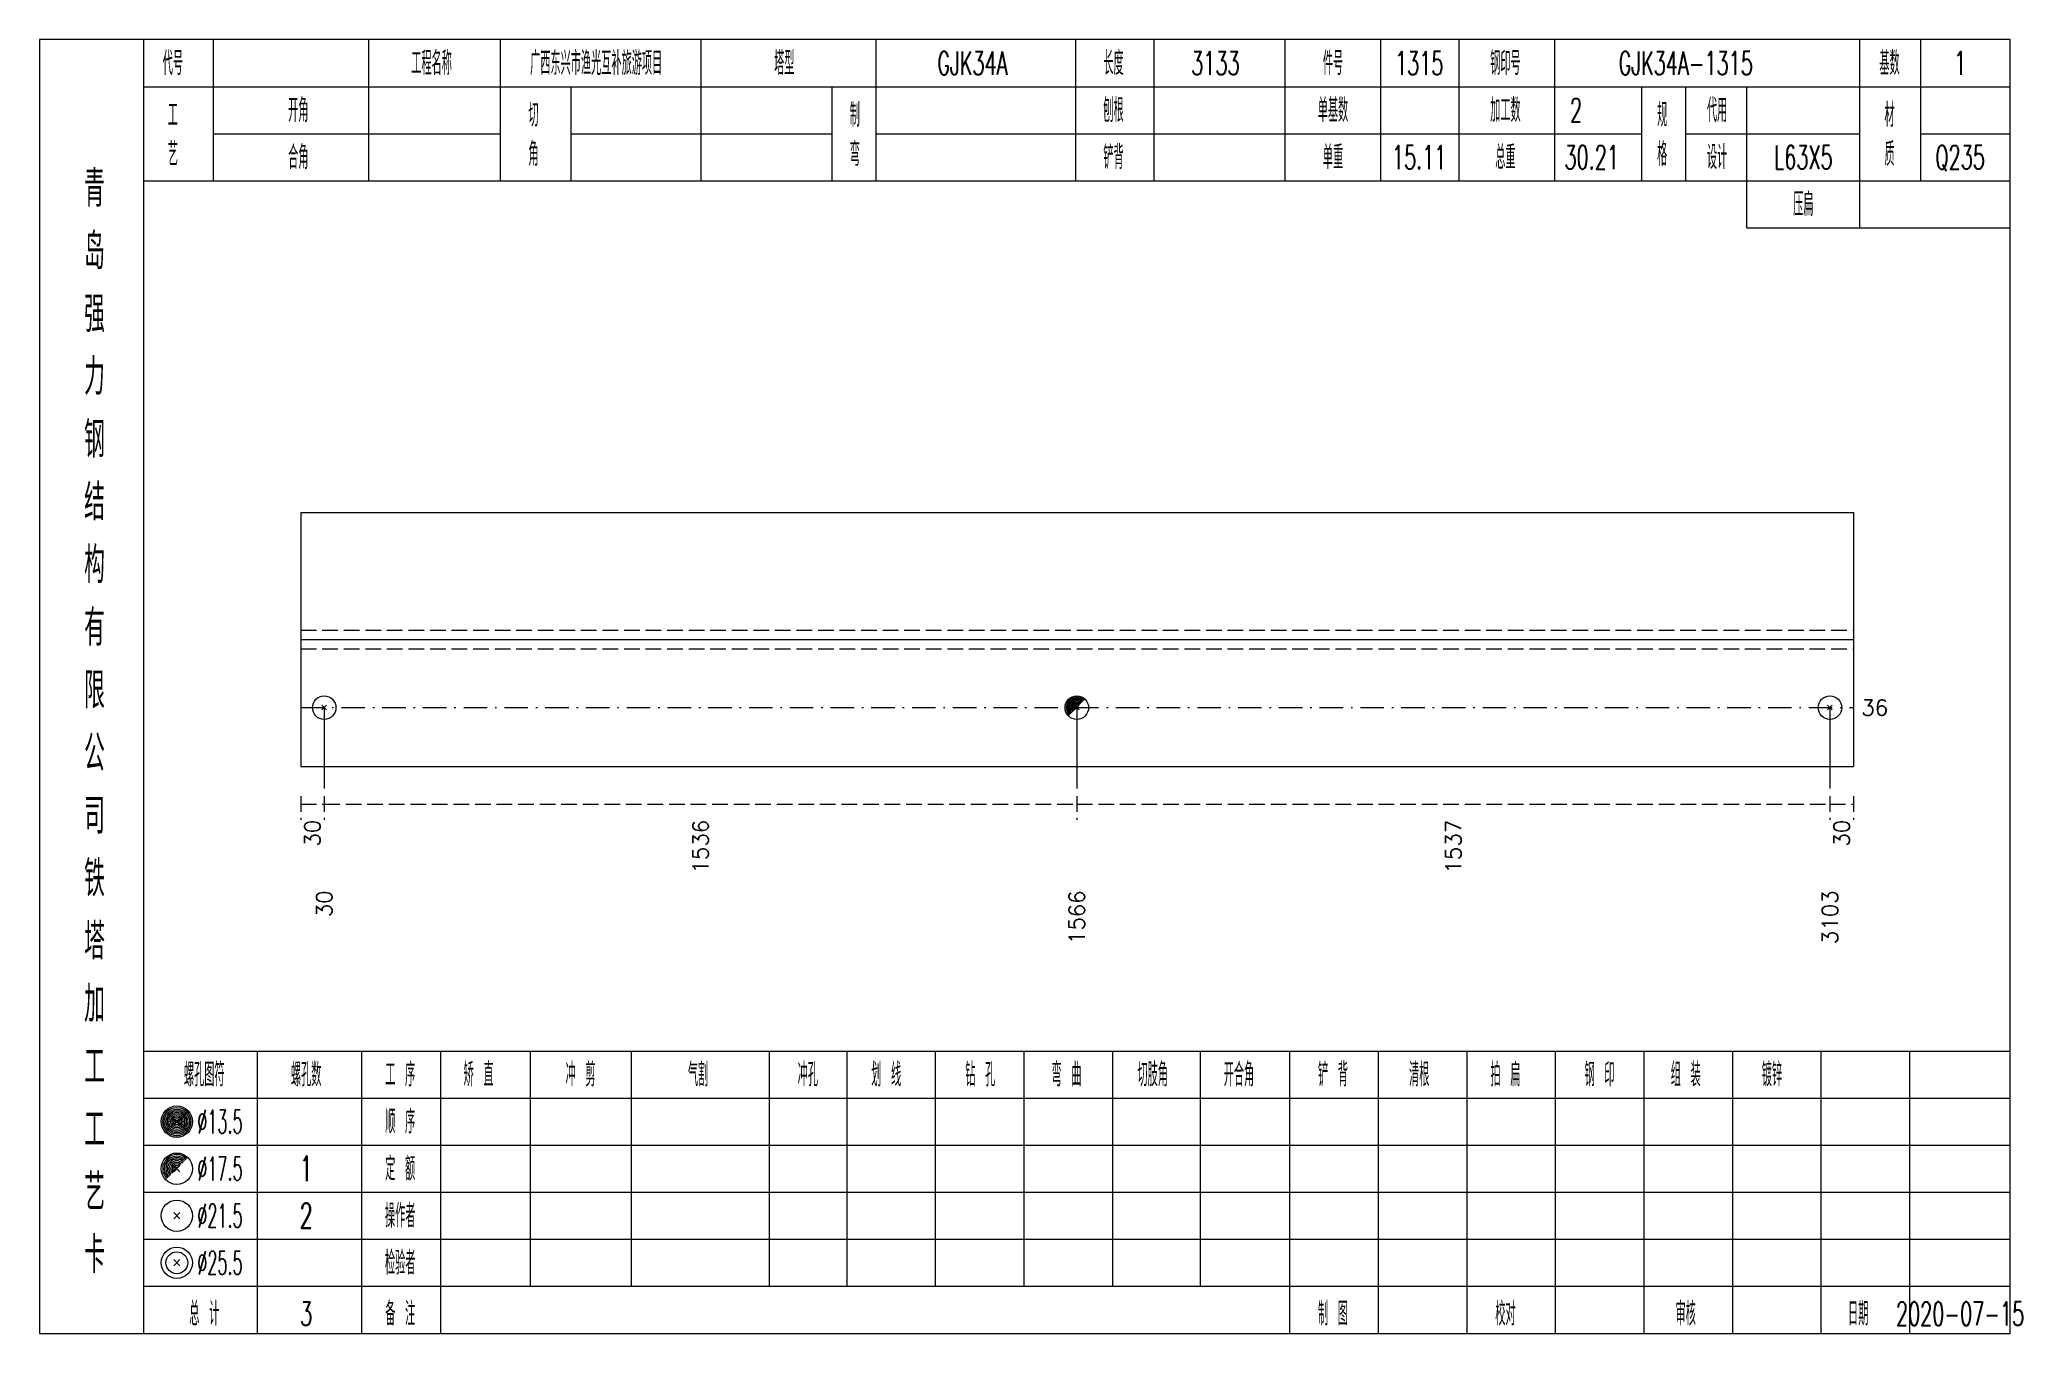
# Model space of a CAD drawing. Extents: x 0 to 2606, y -377 to 6479.
# Drawn here: x 2091.2 to 2344.1, y 700 to 865 of the extents above; entities that cross this region are included whole.
import ezdxf
from ezdxf.enums import TextEntityAlignment as Align

# ---------------------------------------------------------------- set-up
doc = ezdxf.new("R2010")
doc.units = 0
doc.header["$MEASUREMENT"] = 0
doc.linetypes.add('一点画线', pattern=[5.2, 3, -1, 0.2, -1])
doc.linetypes.add('虚线', pattern=[2.75, 2, -0.75])
doc.layers.get('0').update_dxf_attribs({"linetype": 'CONTINUOUS', "lineweight": 25})
doc.layers.add('1', color=7, linetype='CONTINUOUS', lineweight=25)
doc.layers.add('4', color=7, linetype='CONTINUOUS', lineweight=25)
doc.styles.get("Standard").update_dxf_attribs({"font": 'simplex.shx', "width": 0.7, "height": 3, "bigfont": 'gbhzfs.shx'})

msp = doc.modelspace()

# ---------------------------------------------------------------- texts
at = {"color": 7, "linetype": 'Continuous', "lineweight": 13}
msp.add_text('36', height=2, dxfattribs=at).set_placement((2323.6, 779.81), align=Align.MIDDLE_LEFT)
at = {"color": 8, "linetype": 'Continuous', "lineweight": 9}
for s, p in [('30', (2126, 765.5)), ('1536', (2175.51, 765.5)), ('1537', (2271.56, 765.5)), ('30', (2321.1, 765.5))]:
    msp.add_text(s, height=2, rotation=90, dxfattribs=at).set_placement(p, align=Align.MIDDLE_RIGHT)
at = {"layer": '1', "color": 7, "linetype": 'Continuous', "lineweight": 13}
for s, p in [('30', (2127.5, 756.5)), ('1566', (2223.52, 756.5)), ('3103', (2319.6, 756.5))]:
    msp.add_text(s, height=2, rotation=90, dxfattribs=at).set_placement(p, align=Align.MIDDLE_RIGHT)
at = {"layer": '4', "color": 1, "linetype": 'Continuous', "lineweight": 13}
for s, height, width, p in [('代号', 3, 0.6, (2108.2, 862)), ('工程名称', 3, 0.6, (2141.2, 862)), ('广西东兴市渔光互补旅游项目', 3, 0.6, (2162.2, 862)), ('塔型', 3, 0.6, (2186.2, 862)), ('GJK34A', 3, 0.6, (2210.2, 862)), ('长度', 3, 0.6, (2228.2, 862)), ('3133', 3, 0.6, (2241.2, 862)), ('件号', 3, 0.6, (2256.2, 862)), ('1315', 3, 0.6, (2267.2, 862)), ('钢印号', 3, 0.6, (2278.2, 862)), ('GJK34A-1315', 3, 0.6, (2301.2, 862)), ('基数', 3, 0.6, (2327.2, 862)), ('1', 3, 0.6, (2336.2, 862)), ('开角', 3, 0.6, (2124.2, 856)), ('刨根', 3, 0.6, (2228.2, 856)), ('单基数', 3, 0.6, (2256.2, 856)), ('加工数', 3, 0.6, (2278.2, 856)), ('2', 3, 0.6, (2287.2, 856)), ('代用', 3, 0.6, (2305.2, 856)), ('工', 3, 0.6, (2108.2, 855.4)), ('切', 3, 0.6, (2154.2, 855.4)), ('制', 3, 0.6, (2195.2, 855.4)), ('规', 3, 0.6, (2298.2, 855.4)), ('材', 3, 0.6, (2327.2, 855.4)), ('艺', 3, 0.6, (2108.2, 850.4)), ('合角', 3, 0.6, (2124.2, 850)), ('角', 3, 0.6, (2154.2, 850.4)), ('弯', 3, 0.6, (2195.2, 850.4)), ('铲背', 3, 0.6, (2228.2, 850)), ('单重', 3, 0.6, (2256.2, 850)), ('15.11', 3, 0.6, (2267.2, 850)), ('总重', 3, 0.6, (2278.2, 850)), ('30.21', 3, 0.6, (2289.2, 850)), ('格', 3, 0.6, (2298.2, 850.4)), ('设计', 3, 0.6, (2305.2, 850)), ('L63X5', 3, 0.6, (2316.2, 850)), ('质', 3, 0.6, (2327.2, 850.4)), ('Q235', 3, 0.6, (2336.2, 850)), ('青', 4.6, 0.8, (2098.2, 846)), ('压扁', 3, 0.6, (2316.2, 844)), ('岛', 4.6, 0.8, (2098.2, 838)), ('强', 4.6, 0.8, (2098.2, 830)), ('力', 4.6, 0.8, (2098.2, 822)), ('钢', 4.6, 0.8, (2098.2, 814)), ('结', 4.6, 0.8, (2098.2, 806)), ('构', 4.6, 0.8, (2098.2, 798)), ('有', 4.6, 0.8, (2098.2, 790)), ('限', 4.6, 0.8, (2098.2, 782)), ('公', 4.6, 0.8, (2098.2, 774)), ('司', 4.6, 0.8, (2098.2, 766)), ('铁', 4.6, 0.8, (2098.2, 758)), ('塔', 4.6, 0.8, (2098.2, 750)), ('加', 4.6, 0.8, (2098.2, 742)), ('工', 4.6, 0.8, (2098.2, 734)), ('螺孔图符', 3, 0.6, (2112.2, 733)), ('螺孔数', 3, 0.6, (2125.2, 733)), ('工 序', 3, 0.6, (2137.2, 733)), ('矫 直', 3, 0.6, (2147.2, 733)), ('冲 剪', 3, 0.6, (2160.2, 733)), ('气割', 3, 0.6, (2175.2, 733)), ('冲孔', 3, 0.6, (2189.2, 733)), ('划 线', 3, 0.6, (2199.2, 733)), ('钻 孔', 3, 0.6, (2211.2, 733)), ('弯 曲', 3, 0.6, (2222.2, 733)), ('切肢角', 3, 0.6, (2233.2, 733)), ('开合角', 3, 0.6, (2244.2, 733)), ('铲 背', 3, 0.6, (2256.2, 733)), ('清根', 3, 0.6, (2267.2, 733)), ('拍 扁', 3, 0.6, (2278.2, 733)), ('钢 印', 3, 0.6, (2290.2, 733)), ('组 装', 3, 0.6, (2301.2, 733)), ('镀锌', 3, 0.6, (2312.2, 733)), ('%%C13.5', 3, 0.5, (2114.2, 727)), ('顺 序', 3, 0.6, (2137.2, 727)), ('工', 4.6, 0.8, (2098.2, 726)), ('%%C17.5', 3, 0.5, (2114.2, 721)), ('1', 3.2, 0.6, (2125.2, 721)), ('定 额', 3, 0.6, (2137.2, 721)), ('艺', 4.6, 0.8, (2098.2, 718)), ('%%C21.5', 3, 0.5, (2114.2, 715)), ('2', 3.2, 0.6, (2125.2, 715)), ('操作者', 3, 0.6, (2137.2, 715)), ('卡', 4.6, 0.8, (2098.2, 710)), ('检验者', 3, 0.6, (2137.2, 709)), ('%%C25.5', 3, 0.5, (2114.2, 709)), ('总 计', 3, 0.6, (2112.2, 702.5)), ('3', 3, 0.6, (2125.2, 702.5)), ('备 注', 3, 0.6, (2137.2, 702.5)), ('制 图', 3, 0.6, (2256.2, 702.5)), ('校对', 3, 0.6, (2278.2, 702.5)), ('审核', 3, 0.6, (2301.2, 702.5)), ('日期', 3, 0.6, (2323.2, 702.5)), ('2020-07-15', 3, 0.6, (2336.2, 702.5))]:
    msp.add_text(s, height=height, dxfattribs=dict(at, width=width)).set_placement(p, align=Align.MIDDLE_CENTER)

# ---------------------------------------------------------------- linework, layer by layer
at = {"color": 7, "linetype": 'Continuous', "lineweight": 18}
for p, q in [((2124.5, 804.69), (2124.5, 772.31)), ((2124.5, 804.69), (2322.6, 804.69)), ((2322.6, 804.69), (2322.6, 772.31)), ((2124.5, 788.5), (2322.6, 788.5))]:
    msp.add_line(p, q, dxfattribs=at)
at = {"color": 1, "linetype": '虚线', "lineweight": 18}
for p, q in [((2124.5, 789.69), (2322.6, 789.69)), ((2124.5, 787.31), (2322.6, 787.31))]:
    msp.add_line(p, q, dxfattribs=at)
at = {"color": 3, "linetype": '一点画线', "lineweight": 13}
msp.add_line((2124.5, 779.81), (2322.6, 779.81), dxfattribs=at)
at = {"color": 7, "linetype": 'Continuous', "lineweight": 13}
for p, q in [((2127.5, 779.81), (2127.5, 769.5)), ((2223.52, 779.81), (2223.52, 769.5)), ((2319.6, 779.81), (2319.6, 769.5))]:
    msp.add_line(p, q, dxfattribs=at)
at = {"color": 8, "linetype": '虚线', "lineweight": 9}
for p, q in [((2124.5, 768.5), (2124.5, 765.5)), ((2124.5, 767.5), (2127.5, 767.5)), ((2127.5, 768.5), (2127.5, 765.5)), ((2127.5, 768.5), (2127.5, 765.5)), ((2127.5, 767.5), (2223.52, 767.5)), ((2223.52, 768.5), (2223.52, 765.5)), ((2223.52, 768.5), (2223.52, 765.5)), ((2223.52, 767.5), (2319.6, 767.5)), ((2319.6, 768.5), (2319.6, 765.5)), ((2319.6, 768.5), (2319.6, 765.5)), ((2319.6, 767.5), (2322.6, 767.5)), ((2322.6, 768.5), (2322.6, 765.5))]:
    msp.add_line(p, q, dxfattribs=at)
at = {"layer": '1', "color": 7, "linetype": 'Continuous', "lineweight": 13}
for p, q in [((2127.2, 779.51), (2127.8, 780.11)), ((2127.8, 779.51), (2127.2, 780.11)), ((2319.3, 779.51), (2319.9, 780.11)), ((2319.9, 779.51), (2319.3, 780.11))]:
    msp.add_line(p, q, dxfattribs=at)
at = {"layer": '1', "color": 7, "linetype": 'Continuous', "lineweight": 0}
for p, q in [((2223.22, 779.51), (2223.82, 780.11)), ((2223.22, 780.11), (2223.82, 779.51))]:
    msp.add_line(p, q, dxfattribs=at)
at = {"layer": '1', "color": 7, "linetype": 'Continuous', "lineweight": 18}
msp.add_line((2124.5, 772.31), (2322.6, 772.31), dxfattribs=at)
at = {"layer": '1', "color": 7, "linetype": 'Continuous', "lineweight": 13}
for centre in [(2127.5, 779.81), (2223.52, 779.81), (2319.6, 779.81)]:
    msp.add_circle(centre, 1.5, dxfattribs=at)
for radius in [1.35, 1.2, 1.05, 0.9, 0.75, 0.6, 0.45, 0.3, 0.15]:
    msp.add_arc((2223.52, 779.81), radius, 45, 225, dxfattribs=at)
at = {"layer": '4', "color": 1, "linetype": 'Continuous', "lineweight": 18}
for p, q in [((2104.5, 700), (2104.5, 865)), ((2113.4, 847), (2113.4, 865)), ((2133.2, 847), (2133.2, 865)), ((2150, 847), (2150, 865)), ((2175.6, 847), (2175.6, 865)), ((2197.9, 847), (2197.9, 865)), ((2223.4, 847), (2223.4, 865)), ((2233.4, 847), (2233.4, 865)), ((2250.1, 847), (2250.1, 865)), ((2262.3, 847), (2262.3, 865)), ((2272.3, 847), (2272.3, 865)), ((2284.5, 847), (2284.5, 865)), ((2323.4, 841), (2323.4, 865)), ((2331.2, 847), (2331.2, 865)), ((2104.5, 859), (2342.6, 859)), ((2159, 847), (2159, 859)), ((2192.3, 847), (2192.3, 859)), ((2295.6, 847), (2295.6, 859)), ((2301.2, 847), (2301.2, 859)), ((2309, 841), (2309, 859)), ((2113.4, 853), (2150, 853)), ((2159, 853), (2192.3, 853)), ((2197.9, 853), (2295.6, 853)), ((2301.2, 853), (2323.4, 853)), ((2331.2, 853), (2342.6, 853)), ((2104.5, 847), (2342.6, 847)), ((2309, 841), (2342.6, 841)), ((2104.5, 736), (2342.6, 736)), ((2119, 700), (2119, 736)), ((2132.3, 700), (2132.3, 736)), ((2142.4, 700), (2142.4, 736)), ((2153.8, 706), (2153.8, 736)), ((2166.7, 706), (2166.7, 736)), ((2184.3, 706), (2184.3, 736)), ((2194.2, 706), (2194.2, 736)), ((2205.5, 706), (2205.5, 736)), ((2216.8, 706), (2216.8, 736)), ((2228.1, 706), (2228.1, 736)), ((2239.3, 706), (2239.3, 736)), ((2250.7, 706), (2250.7, 736)), ((2262, 706), (2262, 736)), ((2273.3, 706), (2273.3, 736)), ((2284.6, 706), (2284.6, 736)), ((2295.9, 706), (2295.9, 736)), ((2307.2, 706), (2307.2, 736)), ((2318.5, 706), (2318.5, 736)), ((2329.8, 706), (2329.8, 736)), ((2104.5, 730), (2342.6, 730)), ((2104.5, 724), (2342.6, 724)), ((2104.5, 718), (2342.6, 718)), ((2104.5, 712), (2342.6, 712)), ((2104.5, 706), (2342.6, 706)), ((2250.7, 700), (2250.7, 706)), ((2262, 700), (2262, 706)), ((2273.3, 700), (2273.3, 706)), ((2284.6, 700), (2284.6, 706)), ((2295.9, 700), (2295.9, 706)), ((2307.2, 700), (2307.2, 706)), ((2318.5, 700), (2318.5, 706)), ((2329.8, 700), (2329.8, 706))]:
    msp.add_line(p, q, dxfattribs=at)
at = {"layer": '4', "color": 7, "linetype": 'Continuous', "lineweight": 13}
for p, q in [((2108.5, 726.8), (2108.9, 727.2)), ((2108.9, 726.8), (2108.5, 727.2)), ((2108.3, 714.6), (2109.1, 715.4)), ((2109.1, 714.6), (2108.3, 715.4)), ((2108.3, 708.6), (2109.1, 709.4)), ((2109.1, 708.6), (2108.3, 709.4))]:
    msp.add_line(p, q, dxfattribs=at)
at = {"layer": '4', "color": 7, "linetype": 'Continuous', "lineweight": 0}
for p, q in [((2108.3, 720.6), (2109.1, 721.4)), ((2108.3, 721.4), (2109.1, 720.6))]:
    msp.add_line(p, q, dxfattribs=at)
at = {"layer": '4', "color": 1, "linetype": 'Continuous', "lineweight": 18}
msp.add_lwpolyline([(2091.2, 865), (2091.2, 700), (2342.6, 700), (2342.6, 865)], close=True, dxfattribs=at)
at = {"layer": '4', "color": 7, "linetype": 'Continuous', "lineweight": 13}
for centre, radius in [((2108.7, 727), 2), ((2108.7, 727), 1.8), ((2108.7, 727), 1.6), ((2108.7, 727), 1.4), ((2108.7, 727), 1.2), ((2108.7, 727), 1), ((2108.7, 727), 0.8), ((2108.7, 727), 0.6), ((2108.7, 727), 0.4), ((2108.7, 727), 0.2), ((2108.7, 721), 2), ((2108.7, 715), 2), ((2108.7, 709), 2), ((2108.7, 709), 1.4)]:
    msp.add_circle(centre, radius, dxfattribs=at)
for radius in [1.8, 1.6, 1.4, 1.2, 1, 0.8, 0.6, 0.4, 0.2]:
    msp.add_arc((2108.7, 721), radius, 45, 225, dxfattribs=at)

msp.set_redraw_order([(e.dxf.handle, doc.entitydb.next_handle()) for e in msp.query("TEXT MTEXT ATTDEF DIMENSION ARC_DIMENSION")])  # texts and dimensions are drawn at this point

doc.saveas('drawing.dxf')
